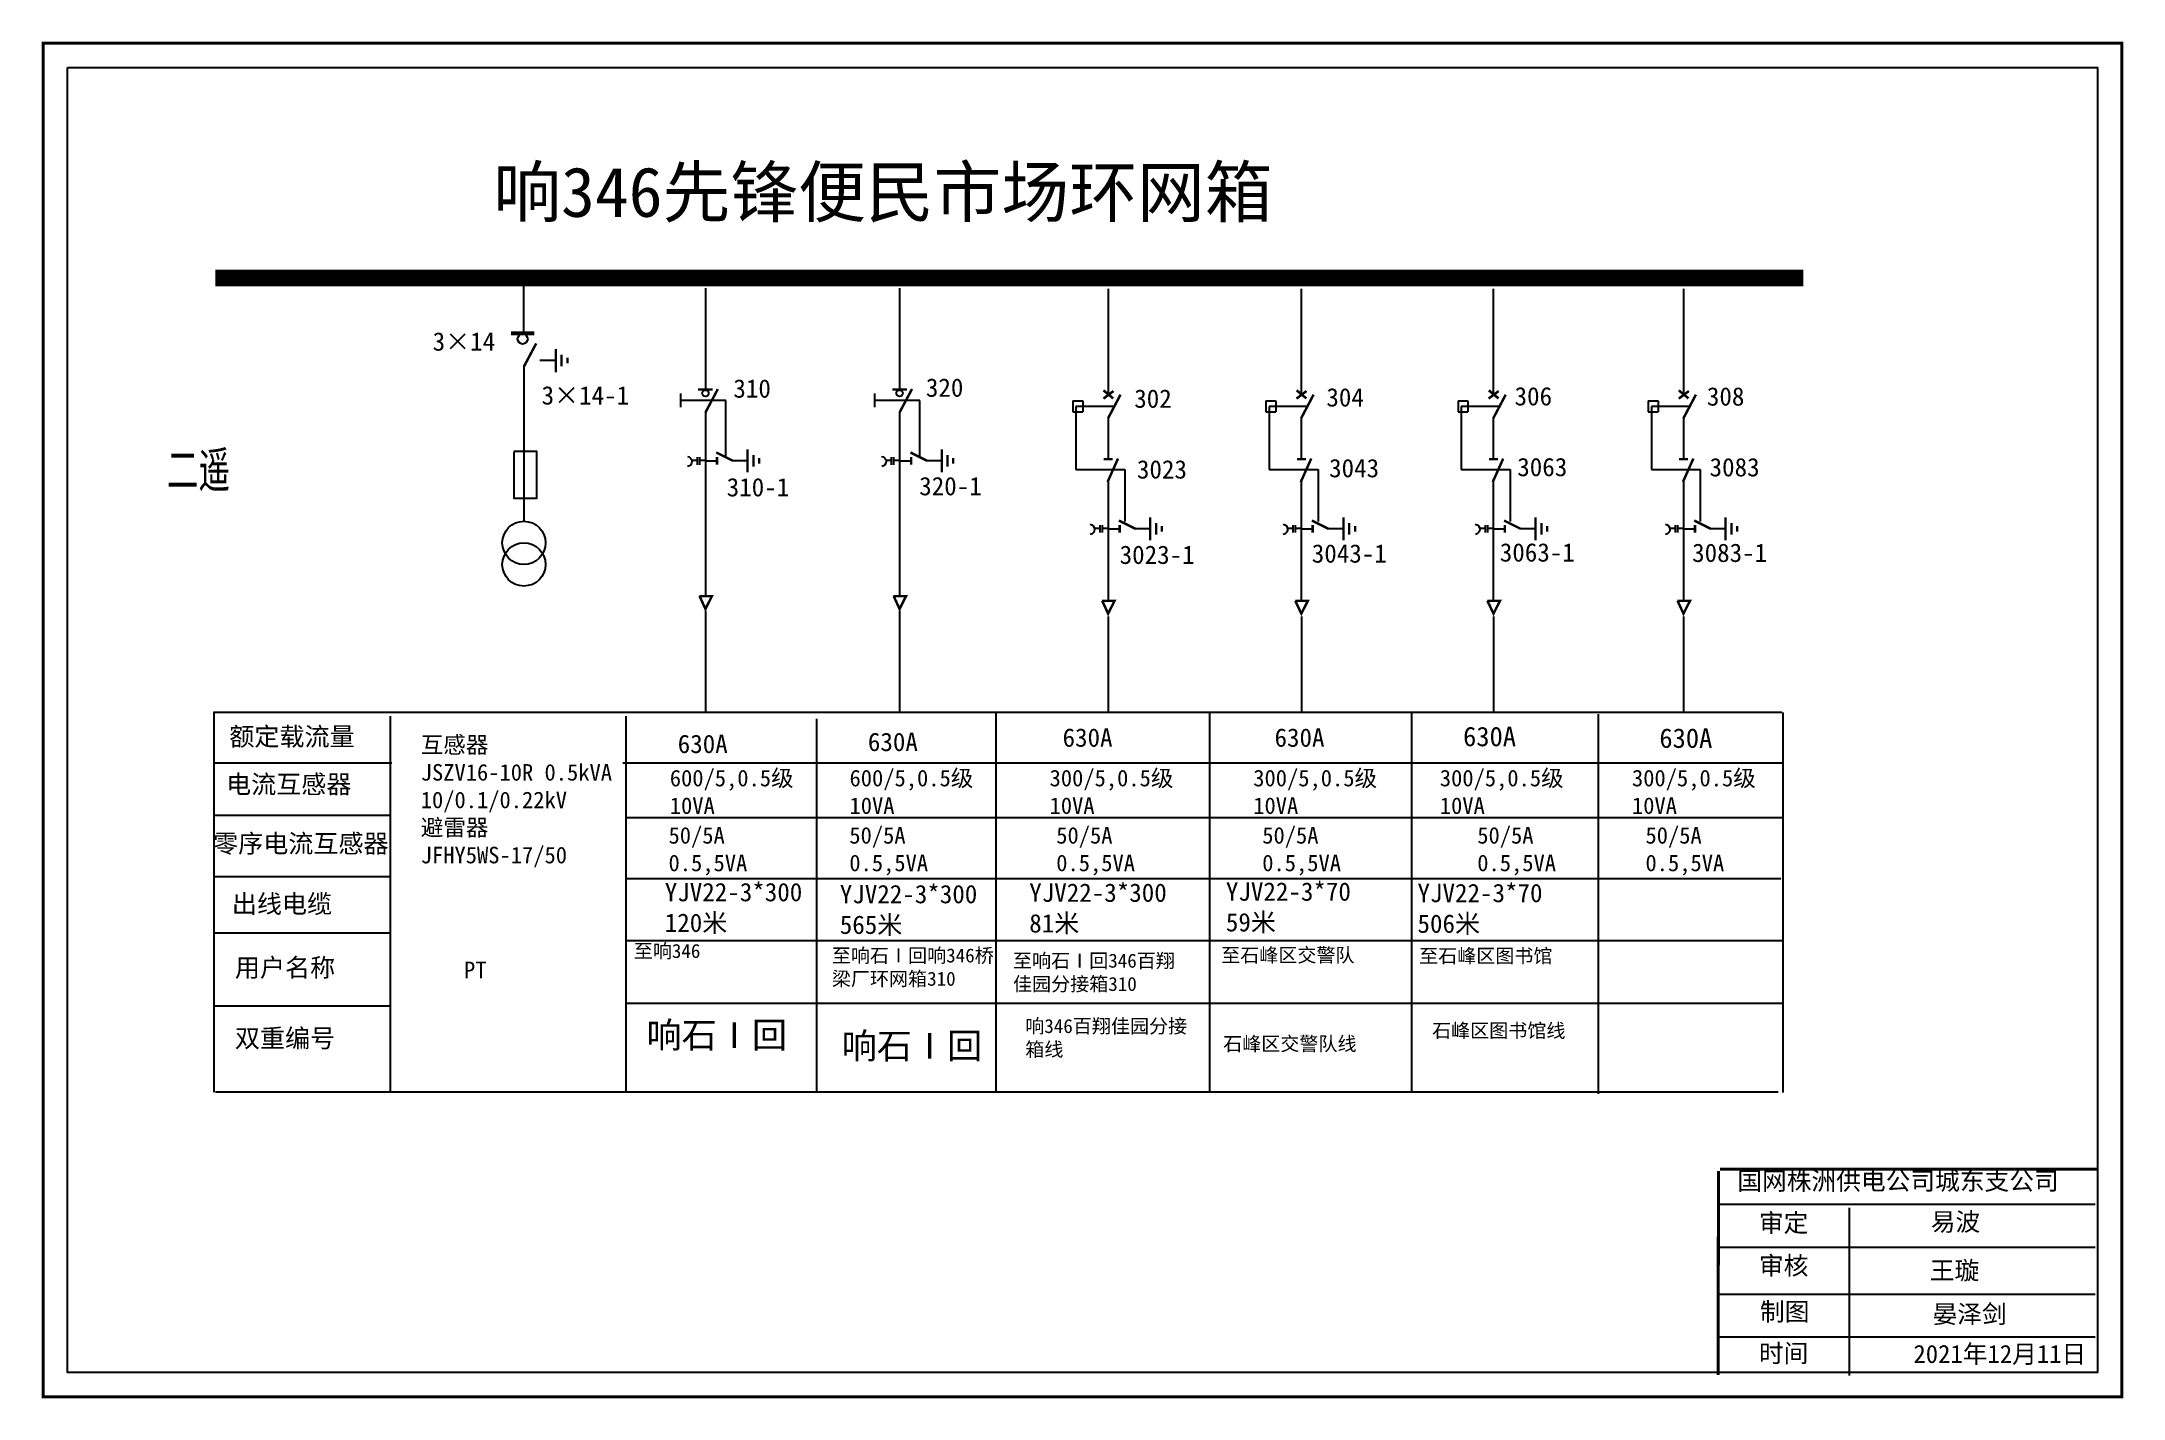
# Model space of a CAD drawing. Header units: millimetres. Extents: x 2131 to 2554, y 2362 to 2461.
# Drawn here: x 2438.6 to 2554.2, y 2376.1 to 2451.5 of the extents above; entities that cross this region are included whole.
import ezdxf

# ---------------------------------------------------------------- set-up
doc = ezdxf.new("R2010")
doc.units = ezdxf.units.MM
doc.linetypes.add('ACAD_ISO02W100', pattern=[15, 12, -3])
doc.linetypes.add('CENTER', pattern=[50.8, 31.75, -6.35, 6.35, -6.35])
doc.layers.add('2', color=7, linetype='Continuous')
doc.layers.add('3', color=7, linetype='Continuous')
doc.styles.add('hztxt_txtstyle_0.00_0_0', font='simkai.ttf')
doc.styles.add('hztxt_txtstyle_2.70_0_0', font='simkai.ttf', dxfattribs={"height": 2.7})
doc.styles.add('字体', font='simkai_0.ttf', dxfattribs={"height": 2.5})
doc.styles.add('宋体', font='', dxfattribs={"width": 0.65})
doc.styles.get('宋体').set_extended_font_data('SimSun')

msp = doc.modelspace()

# ---------------------------------------------------------------- texts
at = {"color": 0, "linetype": 'Continuous', "style": 'hztxt_txtstyle_2.70_0_0'}
for s, p in [('3×14', (2460.28, 2434.3)), ('3×14-1', (2466.33, 2431.31)), ('310', (2476.98, 2431.69)), ('320', (2487.67, 2431.74)), ('306', (2520.36, 2431.26)), ('308', (2531.04, 2431.25)), ('302', (2499.24, 2431.13)), ('304', (2509.91, 2431.2)), ('3023', (2499.39, 2427.2)), ('3043', (2510.06, 2427.27)), ('3063', (2520.51, 2427.33)), ('3083', (2531.19, 2427.32)), ('310-1', (2476.61, 2426.21)), ('320-1', (2487.3, 2426.27)), ('3023-1', (2498.43, 2422.46)), ('3043-1', (2509.1, 2422.53)), ('3063-1', (2519.54, 2422.59)), ('3083-1', (2530.22, 2422.57))]:
    msp.add_text(s, height=1.021, dxfattribs=at).set_placement(p)
at = {"color": 0, "linetype": 'Continuous', "attachment_point": 1}
for s, insert, char_height, width, style in [('\\pt46.915;{\\fSimSun|b0|i0|c134|p2;\\C256;响346先锋便民市场环网箱}', (2463.65, 2444.49), 2.7597, 83.3107, '字体'), ('{\\fSimSun|b0|i0|c134|p2;额定载流量}', (2448.99, 2413.39), 1.0206, 16.4528, 'hztxt_txtstyle_2.70_0_0'), ('\\A1;{\\fSimSun|b0|i0|c134|p2;互感器\\PJSZV16-10R 0.5kVA\\P10/0.1/0.22kV\\P避雷器\\PJFHY5WS-17/50}', (2459.62, 2412.88), 0.9185, 16.9367, 'hztxt_txtstyle_2.70_0_0'), ('{\\fSimSun|b0|i0|c134|p2;630A}', (2473.89, 2412.98), 1.0206, 16.4528, 'hztxt_txtstyle_2.70_0_0'), ('{\\fSimSun|b0|i0|c134|p2;630A}', (2484.45, 2413.09), 1.0206, 16.4528, 'hztxt_txtstyle_2.70_0_0'), ('{\\fSimSun|b0|i0|c134|p2;630A}', (2495.26, 2413.33), 1.0206, 16.4528, 'hztxt_txtstyle_2.70_0_0'), ('{\\fSimSun|b0|i0|c134|p2;630A}', (2507.03, 2413.33), 1.0206, 16.4528, 'hztxt_txtstyle_2.70_0_0'), ('{\\fSimSun|b0|i0|c134|p2;630A}', (2517.5, 2413.42), 1.0816, 8.6968, 'hztxt_txtstyle_0.00_0_0'), ('{\\fSimSun|b0|i0|c134|p2;630A}', (2528.4, 2413.33), 1.0816, 8.6968, 'hztxt_txtstyle_0.00_0_0'), ('{\\fSimSun|b0|i0|c134|p2;电流互感器}', (2448.81, 2410.74), 1.0206, 16.4528, 'hztxt_txtstyle_2.70_0_0'), ('\\A1;{\\fSimSun|b0|i0|c134|p2;600/5,0.5级\\P10VA}', (2473.45, 2411.03), 0.9185, 16.9367, 'hztxt_txtstyle_2.70_0_0'), ('\\A1;{\\fSimSun|b0|i0|c134|p2;600/5,0.5级\\P10VA}', (2483.43, 2411.03), 0.9185, 16.9367, 'hztxt_txtstyle_2.70_0_0'), ('\\A1;{\\fSimSun|b0|i0|c134|p2;300/5,0.5级\\P10VA}', (2494.54, 2411.03), 0.9185, 16.9367, 'hztxt_txtstyle_2.70_0_0'), ('\\A1;{\\fSimSun|b0|i0|c134|p2;300/5,0.5级\\P10VA}', (2505.85, 2411.03), 0.9185, 16.9367, 'hztxt_txtstyle_2.70_0_0'), ('\\A1;{\\fSimSun|b0|i0|c134|p2;300/5,0.5级\\P10VA}', (2516.21, 2411.03), 0.9185, 16.9367, 'hztxt_txtstyle_2.70_0_0'), ('\\A1;{\\fSimSun|b0|i0|c134|p2;300/5,0.5级\\P10VA}', (2526.88, 2411.03), 0.9185, 16.9367, 'hztxt_txtstyle_2.70_0_0'), ('{\\fSimSun|b0|i0|c134|p2;零序电流互感器}', (2448.09, 2407.45), 1.0206, 16.4528, 'hztxt_txtstyle_2.70_0_0'), ('{\\fSimSun|b0|i0|c134|p2;50/5A\\P0.5,5VA}', (2473.38, 2407.85), 0.9185, 16.4528, 'hztxt_txtstyle_2.70_0_0'), ('{\\fSimSun|b0|i0|c134|p2;50/5A\\P0.5,5VA}', (2483.42, 2407.85), 0.9185, 16.4528, 'hztxt_txtstyle_2.70_0_0'), ('{\\fSimSun|b0|i0|c134|p2;50/5A\\P0.5,5VA}', (2494.91, 2407.85), 0.9185, 16.4528, 'hztxt_txtstyle_2.70_0_0'), ('{\\fSimSun|b0|i0|c134|p2;50/5A\\P0.5,5VA}', (2506.35, 2407.85), 0.9185, 16.4528, 'hztxt_txtstyle_2.70_0_0'), ('{\\fSimSun|b0|i0|c134|p2;50/5A\\P0.5,5VA}', (2518.29, 2407.85), 0.9185, 16.4528, 'hztxt_txtstyle_2.70_0_0'), ('{\\fSimSun|b0|i0|c134|p2;50/5A\\P0.5,5VA}', (2527.63, 2407.85), 0.9185, 16.4528, 'hztxt_txtstyle_2.70_0_0'), ('{\\fSimSun|b0|i0|c134|p2;YJV22-3*300\\P120米}', (2473.17, 2404.75), 1.0206, 16.4528, 'hztxt_txtstyle_2.70_0_0'), ('{\\fSimSun|b0|i0|c134|p2;YJV22-3*300\\P565米}', (2482.89, 2404.64), 1.0206, 16.4528, 'hztxt_txtstyle_2.70_0_0'), ('{\\fSimSun|b0|i0|c134|p2;YJV22-3*300\\P81米}', (2493.41, 2404.72), 1.0206, 16.4528, 'hztxt_txtstyle_2.70_0_0'), ('{\\fSimSun|b0|i0|c134|p2;YJV22-3*70\\P59米}', (2504.33, 2404.78), 1.0206, 16.4528, 'hztxt_txtstyle_2.70_0_0'), ('{\\fSimSun|b0|i0|c134|p2;YJV22-3*70\\P506米}', (2514.97, 2404.7), 1.0206, 16.4528, 'hztxt_txtstyle_2.70_0_0'), ('{\\fSimSun|b0|i0|c134|p2;出线电缆}', (2449.13, 2404.1), 1.0206, 16.4528, 'hztxt_txtstyle_2.70_0_0'), ('{\\fSimSun|b0|i0|c134|p2;至响346}', (2471.45, 2401.36), 0.7756, 9.6675, 'hztxt_txtstyle_2.70_0_0'), ('{\\fSimSun|b0|i0|c134|p2;至响石Ⅰ回响346桥梁厂环网箱310}', (2482.45, 2401.11), 0.7756, 9.6675, 'hztxt_txtstyle_2.70_0_0'), ('{\\fSimSun|b0|i0|c134|p2;至\\C7;石峰区交警队}', (2504.07, 2401.13), 0.7756, 9.5391, 'hztxt_txtstyle_2.70_0_0'), ('{\\fSimSun|b0|i0|c134|p2;至\\C256;石峰区图书馆}', (2515.06, 2401.09), 0.7756, 8.1799, 'hztxt_txtstyle_2.70_0_0'), ('{\\fSimSun|b0|i0|c134|p2;用户名称}', (2449.3, 2400.56), 1.0206, 16.4528, 'hztxt_txtstyle_2.70_0_0'), ('{\\fSimSun|b0|i0|c134|p2;PT}', (2462.02, 2400.38), 0.9221, 7.174, 'hztxt_txtstyle_0.00_0_0'), ('{\\fSimSun|b0|i0|c134|p2;至\\fSimSun|b0|i0|c134|p54;响石Ⅰ回346百翔佳园分接箱\\fSimSun|b0|i0|c134|p2;310}', (2492.51, 2400.82), 0.7756, 9.6675, 'hztxt_txtstyle_2.70_0_0'), ('{\\fSimSun|b0|i0|c134|p2;双重编号}', (2449.3, 2396.64), 1.0206, 16.4528, 'hztxt_txtstyle_2.70_0_0'), ('{\\fSimSun|b0|i0|c134|p54;响346百翔佳园分接箱线}', (2493.19, 2397.19), 0.7756, 9.6675, 'hztxt_txtstyle_2.70_0_0'), ('{\\fSimSun|b0|i0|c134|p2;\\C256;石峰区图书馆\\C0;线}', (2515.78, 2396.94), 0.7756, 8.0991, 'hztxt_txtstyle_2.70_0_0'), ('{\\fSimSun|b0|i0|c134|p2;\\C7;石峰区交警队\\C0;线}', (2504.18, 2396.21), 0.7756, 9.5391, 'hztxt_txtstyle_2.70_0_0'), ('国网株洲供电公司城东支公司', (2532.73, 2388.71), 1.0067, 27.5238, '字体'), ('\\f\uffbfﾬￌﾣﾤ_GB2312|b0|i0|c134|p49;审定', (2533.93, 2386.38), 1.0067, 7.8733, '字体'), ('易波', (2543.47, 2386.44), 1.007, 7.8733, '字体'), ('\\f\uffbfﾬￌﾣﾤ_GB2312|b0|i0|c134|p49;审核', (2533.93, 2384.01), 1.0067, 7.8733, '字体'), ('王璇', (2543.42, 2383.74), 1.007, 7.8733, '字体'), ('\\f\uffbfﾬￌﾣﾤ_GB2312|b0|i0|c134|p49;制图', (2533.99, 2381.45), 1.0067, 7.8733, '字体'), ('晏泽剑', (2543.57, 2381.32), 1.007, 7.8733, '字体'), ('\\f\uffbfﾬￌﾣﾤ_GB2312|b0|i0|c134|p49;时间', (2533.93, 2379.14), 1.0067, 7.8733, '字体'), ('2021{\\fSimSun|b0|i0|c134|p2;年}12{\\fSimSun|b0|i0|c134|p2;月11日}', (2542.51, 2379.1), 1.0067, 14.726, '字体')]:
    msp.add_mtext(s, dxfattribs=dict(at, insert=insert, char_height=char_height, width=width, style=style))
at = {"color": 0, "char_height": 1.43, "width": 17.776, "attachment_point": 1}
for insert in [(2472.16, 2397.02), (2483, 2396.42)]:
    msp.add_mtext('{\\fSimSun|b0|i0|c134|p2;响石Ⅰ回}', dxfattribs=dict(at, insert=insert))
at = {"layer": '3', "color": 0, "style": '宋体', "width": 0.65}
msp.add_text('二遥', height=1.972, dxfattribs=at).set_placement((2445.53, 2426.7, -0.03))

# ---------------------------------------------------------------- blocks, each defined once
blk = doc.blocks.new('JD')
for points in [[(-2, 0.2), (-2, -0.2), (2, 0.2), (2, -0.2)], [(1, -1.2), (1, -0.8), (-1, -1.2), (-1, -0.8)], [(-0.5, -1.8), (-0.5, -2.2), (0.5, -1.8), (0.5, -2.2)]]:
    blk.add_trace(points)

# ---------------------------------------------------------------- linework, layer by layer
at = {"color": 0}
for p, q in [((2465.32, 2438.33), (2465.32, 2435.3)), ((2475.43, 2437.78), (2475.43, 2432.15)), ((2486.21, 2437.78), (2486.21, 2432.15)), ((2497.79, 2437.74), (2497.79, 2431.84)), ((2508.51, 2437.74), (2508.51, 2431.84)), ((2519.18, 2437.74), (2519.18, 2431.84)), ((2529.74, 2437.74), (2529.74, 2431.84)), ((2465.34, 2433.43), (2465.34, 2424.85)), ((2466.24, 2433.77), (2467.11, 2433.77)), ((2495.83, 2431.52), (2496.38, 2431.52)), ((2495.83, 2431.52), (2495.83, 2430.91)), ((2496.38, 2431.52), (2496.38, 2430.91)), ((2506.55, 2431.52), (2507.1, 2431.52)), ((2506.55, 2431.52), (2506.55, 2430.91)), ((2507.1, 2431.52), (2507.1, 2430.91)), ((2517.22, 2431.52), (2517.77, 2431.52)), ((2517.22, 2431.52), (2517.22, 2430.91)), ((2517.77, 2431.52), (2517.77, 2430.91)), ((2527.78, 2431.52), (2528.33, 2431.52)), ((2527.78, 2431.52), (2527.78, 2430.91)), ((2528.33, 2431.52), (2528.33, 2430.91)), ((2475.43, 2430.9), (2475.43, 2420.69)), ((2486.21, 2430.9), (2486.21, 2420.69)), ((2495.83, 2430.91), (2496.38, 2430.91)), ((2497.79, 2430.59), (2497.79, 2428.31)), ((2506.55, 2430.91), (2507.1, 2430.91)), ((2508.51, 2430.59), (2508.51, 2428.31)), ((2517.22, 2430.91), (2517.77, 2430.91)), ((2519.18, 2430.59), (2519.18, 2428.31)), ((2527.78, 2430.91), (2528.33, 2430.91)), ((2529.74, 2430.59), (2529.74, 2428.31)), ((2475.43, 2428.19), (2476.07, 2428.19)), ((2476.9, 2428.21), (2477.76, 2428.21)), ((2486.21, 2428.19), (2486.85, 2428.19)), ((2487.68, 2428.21), (2488.54, 2428.21)), ((2497.79, 2427.17), (2497.79, 2420.45)), ((2508.51, 2427.17), (2508.51, 2420.45)), ((2519.18, 2427.17), (2519.18, 2420.45)), ((2529.74, 2427.17), (2529.74, 2420.45)), ((2497.79, 2424.41), (2498.43, 2424.41)), ((2499.26, 2424.43), (2500.12, 2424.43)), ((2508.51, 2424.41), (2509.15, 2424.41)), ((2509.98, 2424.43), (2510.85, 2424.43)), ((2519.18, 2424.41), (2519.82, 2424.41)), ((2520.65, 2424.43), (2521.51, 2424.43)), ((2529.74, 2424.41), (2530.38, 2424.41)), ((2531.21, 2424.43), (2532.07, 2424.43)), ((2458.02, 2411.4), (2448.17, 2411.4)), ((2457.98, 2408.5), (2448.14, 2408.5)), ((2457.98, 2405.08), (2448.14, 2405.08)), ((2457.95, 2401.96), (2448.1, 2401.96)), ((2457.98, 2397.91), (2448.13, 2397.91))]:
    msp.add_line(p, q, dxfattribs=at)
at = {"color": 0, "linetype": 'ACAD_ISO02W100'}
for p, q in [((2498.07, 2431.2), (2496, 2431.2)), ((2496, 2431.2), (2496, 2427.7)), ((2508.79, 2431.2), (2506.73, 2431.2)), ((2506.73, 2431.2), (2506.73, 2427.7)), ((2519.46, 2431.2), (2517.4, 2431.2)), ((2517.4, 2431.2), (2517.4, 2427.7)), ((2530.02, 2431.2), (2527.96, 2431.2)), ((2527.96, 2431.2), (2527.96, 2427.7)), ((2496, 2427.7), (2498.72, 2427.7)), ((2498.72, 2427.7), (2498.72, 2424.81)), ((2506.73, 2427.7), (2509.45, 2427.7)), ((2509.45, 2427.7), (2509.45, 2424.81)), ((2517.4, 2427.7), (2520.12, 2427.7)), ((2520.12, 2427.7), (2520.12, 2424.81)), ((2527.96, 2427.7), (2530.67, 2427.7)), ((2530.67, 2427.7), (2530.67, 2424.81))]:
    msp.add_line(p, q, dxfattribs=at)
at = {"color": 0, "linetype": 'CENTER'}
for p, q in [((2475.43, 2419.86), (2475.43, 2414.22)), ((2486.21, 2419.86), (2486.21, 2414.22)), ((2497.79, 2419.55), (2497.79, 2414.25)), ((2508.52, 2419.55), (2508.52, 2414.25)), ((2519.19, 2419.55), (2519.19, 2414.25)), ((2529.74, 2419.55), (2529.74, 2414.25))]:
    msp.add_line(p, q, dxfattribs=at)
at = {"color": 0, "linetype": 'Continuous'}
for p, q in [((2448.12, 2414.23), (2535.2, 2414.23)), ((2448.15, 2393.13), (2448.15, 2414.23)), ((2457.93, 2414), (2457.93, 2393.13)), ((2471, 2414), (2471, 2393.13)), ((2481.6, 2413.86), (2481.6, 2393.14)), ((2491.56, 2414.19), (2491.56, 2393.13)), ((2503.42, 2414.19), (2503.42, 2393.13)), ((2514.64, 2414.18), (2514.64, 2393.12)), ((2525.01, 2414.11), (2525.01, 2393.04)), ((2535.25, 2414.22), (2535.25, 2393.11)), ((2470.84, 2411.41), (2535.23, 2411.41)), ((2471, 2408.38), (2535.25, 2408.38)), ((2471, 2404.99), (2535.14, 2404.99)), ((2471, 2401.56), (2535.32, 2401.56)), ((2471, 2398.07), (2535.23, 2398.07)), ((2535, 2393.13), (2448.22, 2393.13)), ((2531.68, 2386.91), (2552.61, 2386.91)), ((2538.95, 2386.71), (2538.95, 2377.4)), ((2531.68, 2384.52), (2552.61, 2384.52)), ((2531.68, 2381.92), (2552.61, 2381.92)), ((2531.68, 2379.54), (2552.61, 2379.54))]:
    msp.add_line(p, q, dxfattribs=at)
at = {"color": 0, "linetype": 'Continuous', "const_width": 0.168}
msp.add_lwpolyline([(2438.65, 2451.37), (2554.08, 2451.37), (2554.08, 2376.22), (2438.65, 2376.22)], close=True, dxfattribs=at)
at = {"color": 0, "linetype": 'Continuous'}
msp.add_lwpolyline([(2440.01, 2450.02), (2552.73, 2450.02), (2552.73, 2377.57), (2440.01, 2377.57)], close=True, dxfattribs=at)
at = {"color": 0}
for points, const_width in [([(2448.22, 2438.33), (2536.39, 2438.33)], 0.919), ([(2464.63, 2435.26), (2465.92, 2435.26)], 0.219), ([(2465.34, 2433.4), (2466.03, 2434.7)], 0.138), ([(2475.43, 2430.87), (2476.12, 2432.17)], 0.138), ([(2486.21, 2430.87), (2486.9, 2432.17)], 0.138), ([(2475.02, 2432.14), (2475.84, 2432.14)], 0.138), ([(2485.8, 2432.14), (2486.62, 2432.14)], 0.138), ([(2497.53, 2432.1), (2498.07, 2431.65)], 0.138), ([(2497.53, 2431.64), (2498.09, 2432.06)], 0.138), ([(2497.79, 2430.55), (2498.48, 2431.86)], 0.138), ([(2508.25, 2431.64), (2508.81, 2432.06)], 0.138), ([(2508.26, 2432.1), (2508.8, 2431.65)], 0.138), ([(2508.51, 2430.55), (2509.2, 2431.86)], 0.138), ([(2518.92, 2431.64), (2519.48, 2432.06)], 0.138), ([(2518.93, 2432.1), (2519.47, 2431.65)], 0.138), ([(2519.18, 2430.55), (2519.87, 2431.86)], 0.138), ([(2529.48, 2432.1), (2530.02, 2431.65)], 0.138), ([(2529.48, 2431.64), (2530.04, 2432.06)], 0.138), ([(2529.74, 2430.55), (2530.43, 2431.86)], 0.138), ([(2476.03, 2428.65), (2476.95, 2428.19)], 0.138), ([(2476.07, 2428.4), (2476.07, 2427.98)], 0.138), ([(2486.81, 2428.65), (2487.73, 2428.19)], 0.138), ([(2486.85, 2428.4), (2486.85, 2427.98)], 0.138), ([(2497.54, 2428.28), (2498.05, 2428.28)], 0.138), ([(2497.76, 2427.01), (2498.34, 2428.31)], 0.138), ([(2508.27, 2428.28), (2508.78, 2428.28)], 0.138), ([(2508.49, 2427.01), (2509.07, 2428.31)], 0.138), ([(2518.94, 2428.28), (2519.45, 2428.28)], 0.138), ([(2519.15, 2427.01), (2519.73, 2428.31)], 0.138), ([(2529.49, 2428.28), (2530, 2428.28)], 0.138), ([(2529.71, 2427.01), (2530.29, 2428.31)], 0.138), ([(2498.39, 2424.87), (2499.31, 2424.41)], 0.138), ([(2498.43, 2424.63), (2498.43, 2424.2)], 0.138), ([(2509.11, 2424.87), (2510.03, 2424.41)], 0.138), ([(2509.15, 2424.63), (2509.15, 2424.2)], 0.138), ([(2519.78, 2424.87), (2520.7, 2424.41)], 0.138), ([(2519.82, 2424.63), (2519.82, 2424.2)], 0.138), ([(2530.34, 2424.87), (2531.26, 2424.41)], 0.138), ([(2530.38, 2424.63), (2530.38, 2424.2)], 0.138), ([(2475.09, 2420.67), (2475.79, 2420.67), (2475.43, 2419.96), (2475.1, 2420.68)], 0.138), ([(2485.87, 2420.67), (2486.57, 2420.67), (2486.21, 2419.96), (2485.88, 2420.68)], 0.138), ([(2497.45, 2420.41), (2498.15, 2420.41), (2497.79, 2419.7), (2497.46, 2420.42)], 0.138), ([(2508.18, 2420.41), (2508.88, 2420.41), (2508.52, 2419.7), (2508.18, 2420.42)], 0.138), ([(2518.84, 2420.41), (2519.55, 2420.41), (2519.19, 2419.7), (2518.85, 2420.42)], 0.138), ([(2529.4, 2420.41), (2530.1, 2420.41), (2529.74, 2419.7), (2529.41, 2420.42)], 0.138)]:
    msp.add_lwpolyline(points, dxfattribs=dict(at, const_width=const_width))
for points in [[(2474.04, 2431.93), (2474.04, 2431.16)], [(2484.82, 2431.93), (2484.82, 2431.16)], [(2464.79, 2428.68), (2464.79, 2426.11), (2466.07, 2426.11), (2466.07, 2428.71), (2464.79, 2428.71)], [(2474.97, 2428.2), (2474.68, 2428.2)], [(2474.97, 2428.39), (2474.97, 2427.97)], [(2475.1, 2428.39), (2475.1, 2427.97)], [(2475.43, 2428.2), (2475.1, 2428.2)], [(2485.75, 2428.2), (2485.46, 2428.2)], [(2485.75, 2428.39), (2485.75, 2427.97)], [(2485.88, 2428.39), (2485.88, 2427.97)], [(2486.21, 2428.2), (2485.88, 2428.2)], [(2497.33, 2424.42), (2497.04, 2424.42)], [(2497.33, 2424.61), (2497.33, 2424.2)], [(2497.46, 2424.61), (2497.46, 2424.2)], [(2497.79, 2424.42), (2497.46, 2424.42)], [(2508.05, 2424.42), (2507.76, 2424.42)], [(2508.05, 2424.61), (2508.05, 2424.2)], [(2508.18, 2424.61), (2508.18, 2424.2)], [(2508.51, 2424.42), (2508.18, 2424.42)], [(2518.72, 2424.42), (2518.43, 2424.42)], [(2518.72, 2424.61), (2518.72, 2424.2)], [(2518.85, 2424.61), (2518.85, 2424.2)], [(2519.18, 2424.42), (2518.85, 2424.42)], [(2529.28, 2424.42), (2528.99, 2424.42)], [(2529.28, 2424.61), (2529.28, 2424.2)], [(2529.41, 2424.61), (2529.41, 2424.2)], [(2529.74, 2424.42), (2529.41, 2424.42)]]:
    msp.add_lwpolyline(points, dxfattribs=at)
at = {"color": 0, "linetype": 'ACAD_ISO02W100'}
for points in [[(2476.56, 2428.41), (2476.56, 2431.54), (2474.04, 2431.54)], [(2487.34, 2428.41), (2487.34, 2431.54), (2484.82, 2431.54)]]:
    msp.add_lwpolyline(points, dxfattribs=at)
at = {"color": 0}
for points in [[(2474.43, 2428.43, -0.877934), (2474.44, 2427.87)], [(2485.21, 2428.43, -0.877934), (2485.22, 2427.87)], [(2496.79, 2424.66, -0.877934), (2496.8, 2424.1)], [(2507.51, 2424.66, -0.877934), (2507.52, 2424.1)], [(2518.18, 2424.66, -0.877934), (2518.19, 2424.1)], [(2528.74, 2424.66, -0.877934), (2528.75, 2424.1)]]:
    msp.add_lwpolyline(points, format="xyb", dxfattribs=at)
at = {"color": 0, "linetype": 'Continuous', "const_width": 0.168}
for points in [[(2531.68, 2388.75), (2531.67, 2377.43)], [(2531.77, 2388.86), (2552.7, 2388.86)]]:
    msp.add_lwpolyline(points, dxfattribs=at)
at = {"color": 0}
for centre, radius in [((2465.28, 2434.95), 0.28), ((2475.43, 2431.94), 0.177), ((2486.21, 2431.94), 0.177)]:
    msp.add_circle(centre, radius, dxfattribs=at)
at = {"layer": '2', "color": 0}
for centre in [(2465.35, 2423.63), (2465.35, 2422.43)]:
    msp.add_circle(centre, 1.2, dxfattribs=at)

# ---------------------------------------------------------------- block references
at = {"color": 0, "xscale": 0.3214759770990429, "yscale": 0.3214759770990429, "zscale": 0.321475977099044, "rotation": 90}
for p in [(2467.12, 2433.75), (2477.77, 2428.18), (2488.55, 2428.18), (2500.13, 2424.41), (2510.86, 2424.41), (2521.53, 2424.41), (2532.08, 2424.41)]:
    msp.add_blockref('JD', p, dxfattribs=at)

msp.set_redraw_order([(e.dxf.handle, doc.entitydb.next_handle()) for e in msp.query("TEXT MTEXT ATTDEF DIMENSION ARC_DIMENSION")])  # texts and dimensions are drawn at this point

doc.saveas('drawing.dxf')
